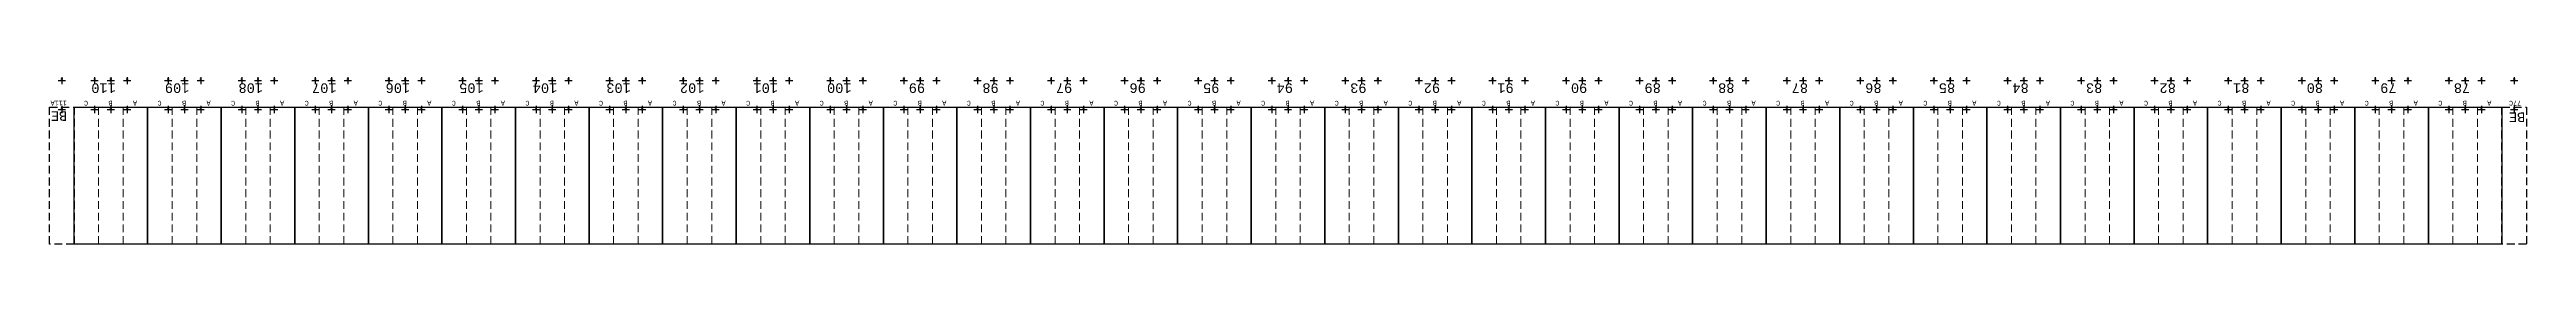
# Model space of a CAD drawing. Header units: millimetres. Extents: x 943 to 655635, y 611 to 177910.
# Drawn here: x 80191 to 182807, y 32488 to 39427 of the extents above; entities that cross this region are included whole.
import ezdxf

# ---------------------------------------------------------------- set-up
doc = ezdxf.new("R2010")
doc.units = ezdxf.units.MM
doc.linetypes.add('DASHED', pattern=[0.75, 0.5, -0.25])
doc.layers.add('Bin location transponder', color=250, linetype='Continuous')
doc.layers.add('WF_numbers', color=6, linetype='Continuous')
for name, color, linetype, lineweight in [('WF buffer', 1, 'DASHED', 30), ('WF transponder', 3, 'Continuous', 30), ('WF_all_bays', 5, 'Continuous', 30), ('WF_sketch_stock_areas', 30, 'Continuous', 30)]:
    doc.layers.add(name, color=color, linetype=linetype, lineweight=lineweight)
doc.styles.add('WF_txt', font='consola.ttf')

# ---------------------------------------------------------------- blocks, each defined once
blk = doc.blocks.new('Bin location transponder')
at = {"layer": 'Bin location transponder', "color": 3, "lineweight": 30}
for p, q in [((-600, 0), (600, 0)), ((-150, 300), (150, 300)), ((0, 600), (0, -600))]:
    blk.add_line(p, q, dxfattribs=at)
blk = doc.blocks.new('WF 120x224in bay')
at = {"layer": 'WF_all_bays', "linetype": 'DASHED', "lineweight": 5, "ltscale": 650}
for p, q in [((1016, 5690), (1016, 0)), ((2032, 5690), (2032, 0))]:
    blk.add_line(p, q, dxfattribs=at)
at = {"layer": 'WF_all_bays'}
blk.add_lwpolyline([(0, 5690), (3048, 5690), (3048, 0), (0, 0)], close=True, dxfattribs=at)
at = {"layer": 'WF transponder', "xscale": 0.25, "yscale": 0.25, "zscale": 0.25, "rotation": 180.0000000062352}
for p in [(850, 100), (1524, 100), (2198, 100), (850, -1100), (1524, -1100), (2198, -1100)]:
    blk.add_blockref('Bin location transponder', p, dxfattribs=at)
at = {"layer": 'WF_numbers', "linetype": 'DASHED', "char_height": 200, "attachment_point": 1, "rotation": 0, "style": 'WF_txt'}
for s, insert in [('A', (439, -62, -723)), ('B', (1455, -62, -723)), ('C', (2471, -62, -723))]:
    blk.add_mtext_dynamic_manual_height_columns(s, width=423.53, gutter_width=2118, heights=[0], dxfattribs=dict(at, insert=insert))
blk = doc.blocks.new('WF 40x224in buffer')
at = {"layer": 'WF buffer', "ltscale": 650}
blk.add_lwpolyline([(0, 5690), (1016, 5690), (1016, 0), (0, 0)], close=True, dxfattribs=at)
at = {"layer": 'WF transponder', "xscale": 0.25, "yscale": 0.25, "zscale": 0.25, "rotation": 180.0000000062352}
for p in [(508, 100), (508, -1100)]:
    blk.add_blockref('Bin location transponder', p, dxfattribs=at)

msp = doc.modelspace()

# ---------------------------------------------------------------- block references
at = {"layer": 'WF_all_bays', "rotation": 179.9999999999968}
for p in [(84255, 38177, -40389), (87303, 38177, -40389), (90351, 38177, -40389), (93399, 38177, -40389), (96447, 38177, -40389), (99495, 38177, -40389), (102543, 38177, -40389), (105591, 38177, -40389), (108639, 38177, -40389), (111687, 38177, -40389), (114735, 38177, -40389), (117783, 38177, -40389), (120831, 38177, -40389), (123879, 38177, -40389), (126927, 38177, -40389), (129975, 38177, -40389), (133023, 38177, -40389), (136071, 38177, -40389), (139119, 38177, -40389), (142167, 38177, -40389), (145215, 38177, -40389), (148263, 38177, -40389), (151311, 38177, -40389), (154359, 38177, -40389), (157407, 38177, -40389), (160455, 38177, -40389), (163503, 38177, -40389), (166551, 38177, -40389), (169599, 38177, -40389), (172647, 38177, -40389), (175695, 38177, -40389), (178743, 38177, -40389), (181791, 38177, -40389)]:
    msp.add_blockref('WF 120x224in bay', p, dxfattribs=at)
at = {"layer": 'WF_sketch_stock_areas'}
for p, rotation in [((81207, 38177, -40389), 179.999999999594), ((182807, 38177, -40389), 180.0000000018447)]:
    msp.add_blockref('WF 40x224in buffer', p, dxfattribs=dict(at, rotation=rotation))

# ---------------------------------------------------------------- texts
at = {"layer": 'WF_numbers', "linetype": 'DASHED', "rotation": 180, "style": 'WF_txt'}
for s, insert, char_height, attachment_point in [('110', (82938, 38765, -40389), 400, 1), ('109', (85986, 38765, -40389), 400, 1), ('108', (89034, 38765, -40389), 400, 1), ('107', (92082, 38765, -40389), 400, 1), ('106', (95130, 38765, -40389), 400, 1), ('105', (98178, 38765, -40389), 400, 1), ('104', (101226, 38765, -40389), 400, 1), ('103', (104274, 38765, -40389), 400, 1), ('102', (107322, 38765, -40389), 400, 1), ('101', (110370, 38765, -40389), 400, 1), ('100', (113418, 38765, -40389), 400, 1), ('99', (116466, 38765, -40389), 400, 1), ('98', (119514, 38765, -40389), 400, 1), ('97', (122562, 38765, -40389), 400, 1), ('96', (125610, 38765, -40389), 400, 1), ('95', (128658, 38765, -40389), 400, 1), ('94', (131706, 38765, -40389), 400, 1), ('93', (134754, 38765, -40389), 400, 1), ('92', (137802, 38765, -40389), 400, 1), ('91', (140850, 38765, -40389), 400, 1), ('90', (143898, 38765, -40389), 400, 1), ('89', (146946, 38765, -40389), 400, 1), ('88', (149994, 38765, -40389), 400, 1), ('87', (153042, 38765, -40389), 400, 1), ('86', (156090, 38765, -40389), 400, 1), ('85', (159138, 38765, -40389), 400, 1), ('84', (162186, 38765, -40389), 400, 1), ('83', (165234, 38765, -40389), 400, 1), ('82', (168282, 38765, -40389), 400, 1), ('81', (171330, 38765, -40389), 400, 1), ('80', (174378, 38765, -40389), 400, 1), ('79', (177426, 38765, -40389), 400, 1), ('78', (180474, 38765, -40389), 400, 1), ('111A', (80912, 38240, -41112), 200, 1), ('BE', (80921, 37605, -162581), 400, 1), ('77C', (182588, 38240, -41112), 200, 1), ('BE', (182077, 37553, -364828), 400, 3)]:
    msp.add_mtext_dynamic_manual_height_columns(s, width=423.53, gutter_width=2118, heights=[0], dxfattribs=dict(at, insert=insert, char_height=char_height, attachment_point=attachment_point))

doc.saveas('drawing.dxf')
